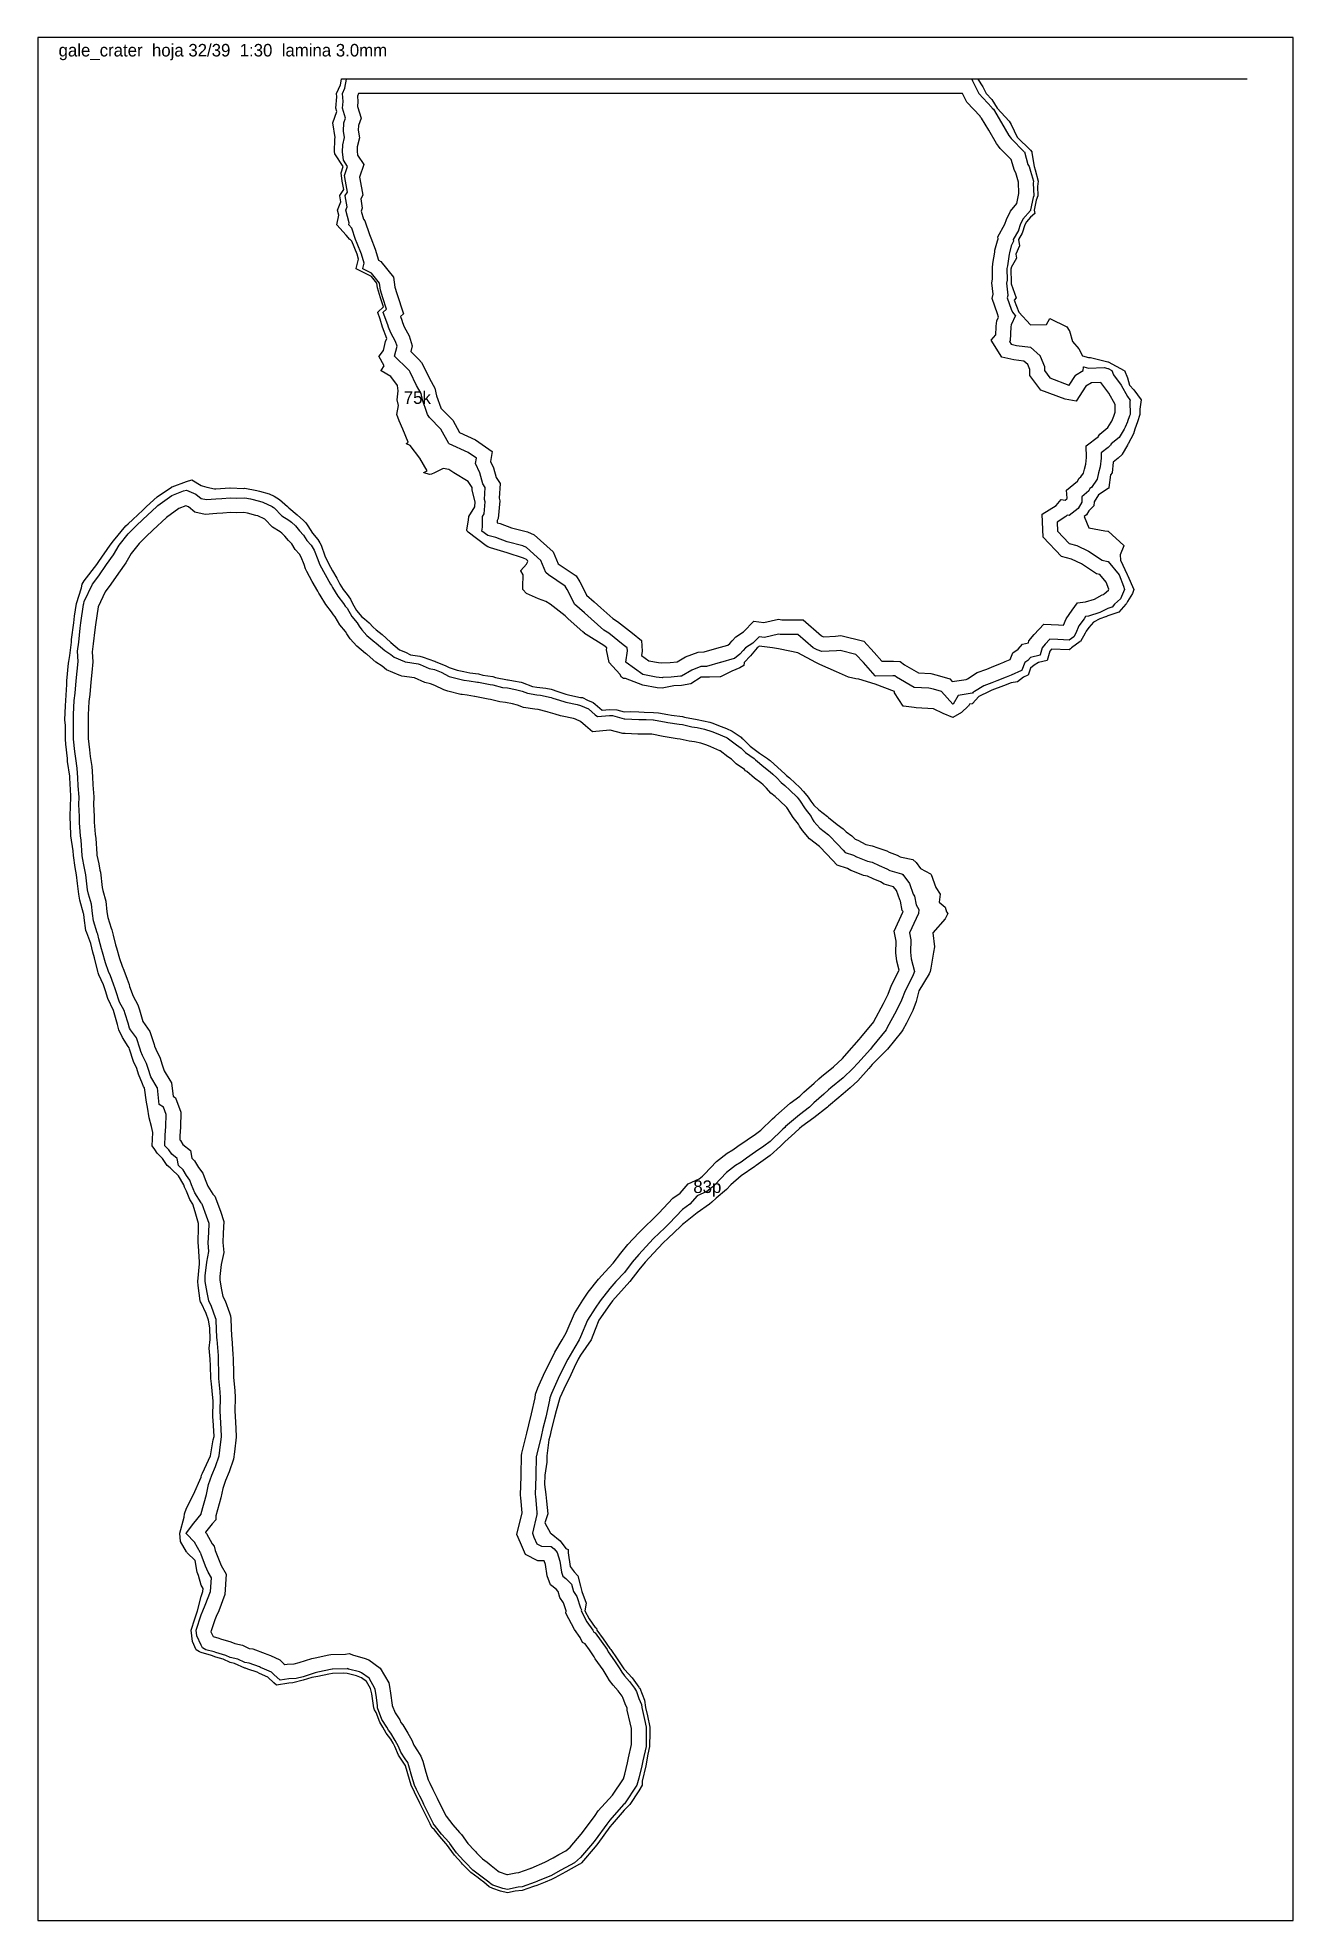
# Model space of a CAD drawing. Header units: millimetres. Extents: x 0 to 600, y 0 to 900.
import ezdxf
from ezdxf.enums import TextEntityAlignment as Align

# ---------------------------------------------------------------- set-up
doc = ezdxf.new("R2010")
doc.units = ezdxf.units.MM
for name, color, linetype in [('CORTE', 1, 'Continuous'), ('GRABADO', 5, 'Continuous'), ('HOJA', 8, 'Continuous')]:
    doc.layers.add(name, color=color, linetype=linetype)

msp = doc.modelspace()

# ---------------------------------------------------------------- texts
at = {"layer": 'GRABADO'}
for s, p in [('75k', (181.41, 727.93)), ('83p', (319.99, 350.7))]:
    msp.add_text(s, height=6, dxfattribs=at).set_placement(p, align=Align.MIDDLE_CENTER)
at = {"layer": 'HOJA'}
msp.add_text('gale_crater  hoja 32/39  1:30  lamina 3.0mm', height=6, dxfattribs=at).set_placement((10, 891))

# ---------------------------------------------------------------- linework, layer by layer
at = {"layer": 'CORTE'}
for points in [[(441.43, 577.36), (441.42, 577.35), (437.37, 575.04), (437.36, 575.04), (437.35, 575.03), (437.34, 575.03), (437.33, 575.03), (437.32, 575.03), (437.31, 575.03), (437.3, 575.03), (432.64, 576.94), (428.05, 579.14), (419.76, 579.67), (419.76, 579.67), (418.8, 579.79), (413.68, 580.39), (413.66, 580.4), (413.65, 580.4), (413.65, 580.4), (413.64, 580.41), (413.63, 580.41), (413.63, 580.42), (409.48, 586.74), (409.48, 586.75), (409.48, 586.76), (409.48, 586.76), (409.37, 587.38), (400.26, 590.93), (392.44, 593.26), (391.02, 593.42), (391.01, 593.42), (387.41, 594.34), (387.41, 594.34), (381.74, 596.82), (373.81, 600.3), (372.47, 600.94), (372.46, 600.95), (371.91, 601.31), (363.22, 605.93), (354.87, 607.6), (354.87, 607.6), (353.97, 607.82), (351.2, 608.28), (344.75, 609.1), (344.31, 608.65), (344.31, 608.65), (344.3, 608.64), (343.76, 608.29), (340.54, 604.52), (337.66, 601.35), (337.44, 599.93), (337.43, 599.92), (337.43, 599.91), (337.42, 599.9), (337.41, 599.89), (337.4, 599.89), (335.5, 598.82), (331.75, 597.16), (326.24, 594.45), (326.24, 594.45), (326.23, 594.45), (326.12, 594.42), (326.11, 594.41), (326.1, 594.41), (320.96, 594.33), (317.03, 594.28), (316.97, 594.26), (312.1, 591.05), (312.09, 591.05), (312.09, 591.04), (312.08, 591.04), (312.07, 591.04), (307.69, 590.38), (303.99, 590.15), (298.44, 588.95), (298.43, 588.95), (298.42, 588.95), (295.96, 589.21), (295.95, 589.21), (289.15, 590.5), (289.14, 590.5), (289.14, 590.5), (280.81, 593.64), (279.9, 593.66), (279.89, 593.66), (279.89, 593.66), (279.87, 593.67), (279.86, 593.67), (279.86, 593.68), (278.97, 594.35), (278.96, 594.35), (278.95, 594.36), (278.95, 594.36), (278.12, 595.66), (273.15, 601.33), (273.14, 601.34), (273.13, 601.35), (273.13, 601.36), (273.13, 601.36), (271.86, 607.36), (271.85, 607.37), (271.85, 607.38), (271.93, 608.32), (270.6, 609.36), (262.06, 614.71), (261.34, 615.15), (261.34, 615.15), (261.33, 615.16), (261.23, 615.27), (260.45, 615.93), (253.5, 622.24), (252.07, 623.55), (244.89, 629.2), (242.82, 630.49), (239.39, 631.78), (233.56, 634.31), (233.55, 634.31), (233.55, 634.32), (231.76, 636.18), (231.76, 636.19), (231.75, 636.2), (231.75, 636.21), (231.75, 636.23), (231.83, 637.51), (232.05, 643.18), (230.84, 645.19), (230.83, 645.2), (230.83, 645.21), (230.82, 645.23), (230.82, 645.25), (230.83, 645.27), (230.84, 645.28), (233.54, 648.24), (234.27, 649.61), (234.06, 650.13), (233.56, 650.58), (232.2, 651.14), (224.31, 653.7), (216.3, 656.14), (215.05, 656.61), (215.04, 656.61), (215.04, 656.62), (214.36, 657.08), (214.36, 657.08), (205.77, 663.55), (205.77, 663.55), (205.76, 663.55), (205.29, 664.07), (205.29, 664.08), (205.28, 664.08), (205.05, 664.61), (205.05, 664.62), (205.05, 664.63), (205.05, 664.64), (205.05, 664.65), (205.74, 668.36), (206.07, 670.84), (206.07, 671.09), (206.07, 671.1), (206.07, 671.11), (206.07, 671.12), (208.87, 675.73), (209.08, 678.05), (207.59, 683.62), (207.59, 683.63), (207.59, 683.64), (207.67, 685.01), (205.76, 687.87), (198.83, 691.93), (198.83, 691.93), (196.53, 693.57), (193.78, 694.02), (189.59, 691.93), (189.59, 691.93), (188.11, 691.33), (187.31, 691.15), (187.3, 691.15), (187.28, 691.15), (187.28, 691.15), (187.28, 691.15), (184.62, 691.93), (184.61, 691.93), (184.6, 691.94), (184.59, 691.94), (184.59, 691.95), (184.58, 691.95), (184.57, 691.96), (184.57, 691.98), (184.57, 691.98), (184.57, 691.99), (184.57, 692), (184.57, 692.02), (184.58, 692.03), (184.58, 692.04), (184.59, 692.05), (184.6, 692.06), (184.6, 692.06), (186.08, 692.87), (182.65, 698.93), (177.99, 705.04), (176.32, 705.87), (176.31, 705.87), (176.31, 705.88), (176.3, 705.89), (176.29, 705.89), (176.29, 705.9), (176.28, 705.91), (176.28, 705.92), (176.28, 705.92), (176.28, 705.93), (176.28, 705.95), (176.28, 705.96), (176.28, 705.96), (176.29, 705.98), (176.29, 705.99), (176.3, 705.99), (176.3, 706), (177.05, 706.63), (174.42, 712.88), (172.74, 716.81), (172.74, 716.81), (171.57, 719.86), (171.56, 719.86), (171.56, 719.87), (171.56, 719.88), (171.56, 719.89), (171.56, 719.89), (172.38, 724.08), (171.85, 726.84), (171.85, 726.85), (172.24, 731.15), (171.92, 733.79), (168.72, 737.98), (164.11, 740.73), (164.1, 740.73), (164.1, 740.74), (164.09, 740.75), (164.08, 740.76), (164.08, 740.77), (164.07, 740.78), (164.07, 740.8), (164.08, 740.81), (164.08, 740.82), (164.08, 740.83), (165.54, 743.17), (163.09, 747.73), (163.09, 747.74), (163.08, 747.75), (163.08, 747.76), (163.08, 747.77), (163.08, 747.78), (163.09, 747.79), (163.09, 747.8), (163.1, 747.81), (165.24, 750.41), (166.13, 754.75), (166.13, 754.76), (166.13, 754.76), (166.81, 756.16), (164.78, 761.68), (163.72, 765.43), (162.49, 768.65), (162.49, 768.66), (162.49, 768.67), (162.49, 768.67), (162.49, 768.69), (162.5, 768.7), (162.5, 768.72), (162.51, 768.73), (165.28, 771.26), (163.89, 775.62), (162.41, 780.36), (162.41, 780.36), (162.41, 780.37), (162.12, 782.59), (159.46, 785.89), (152.17, 789.52), (152.17, 789.52), (152.16, 789.53), (152.15, 789.53), (152.14, 789.54), (152.14, 789.55), (152.13, 789.56), (152.13, 789.56), (152.13, 789.57), (152.13, 789.58), (152.13, 789.59), (152.13, 789.6), (152.13, 789.6), (153.36, 794.16), (152.63, 796.53), (150.19, 802.73), (149.25, 803.47), (149.24, 803.48), (147.45, 805.54), (142.93, 810.45), (142.92, 810.46), (142.92, 810.46), (142.92, 810.47), (142.91, 810.48), (142.91, 810.49), (142.91, 810.49), (142.91, 810.51), (142.91, 810.51), (143.93, 815.2), (143.3, 817.46), (143.3, 817.47), (143.3, 817.48), (143.3, 817.48), (143.3, 817.49), (143.3, 817.5), (144.85, 821.49), (144.34, 824.43), (144.34, 824.44), (144.34, 824.45), (144.34, 824.46), (144.34, 824.46), (144.34, 824.47), (144.35, 824.48), (146.25, 827.41), (145.5, 831.4), (145.5, 831.4), (144.99, 835.31), (144.99, 835.32), (145, 835.33), (145.99, 838.37), (141.95, 844.54), (141.95, 844.55), (141.95, 844.56), (141.94, 844.57), (141.94, 844.57), (141.86, 845.35), (141.86, 845.35), (141.97, 851.53), (141.97, 851.54), (141.97, 851.55), (142.17, 852.33), (141, 859.22), (141, 859.23), (141, 859.23), (141, 859.3), (141, 859.3), (141.01, 859.32), (142.93, 864.75), (142.45, 866.25), (142.45, 866.25), (142.45, 866.26), (142.45, 866.27), (142.95, 871.71), (142.83, 873.23), (142.83, 873.24), (142.83, 873.25), (142.83, 873.26), (142.83, 873.27), (144.69, 877.39), (145.17, 880.22), (145.17, 880.22), (145.17, 880.23), (145.17, 880.24), (145.18, 880.25), (145.19, 880.26), (145.2, 880.27), (145.21, 880.28), (145.23, 880.28), (145.23, 880.28), (577.34, 880.28), (577.72, 880.28), (577.72, 880.13), (449.28, 880.13), (451.65, 876.49), (453.3, 873.28), (455.91, 870.48), (455.91, 870.48), (455.91, 870.47), (458.52, 866.31), (464.28, 860.02), (464.28, 860.01), (464.28, 860.01), (464.68, 859.34), (464.69, 859.34), (465.18, 858.47), (465.18, 858.47), (467.96, 852.37), (474.43, 846.19), (474.43, 846.19), (474.43, 846.18), (474.97, 845.4), (474.97, 845.39), (474.98, 845.38), (474.98, 845.37), (475.08, 844.9), (475.08, 844.9), (476.11, 838.4), (476.61, 836.78), (476.61, 836.78), (478.13, 831.43), (478.13, 831.43), (478.13, 831.41), (478.13, 831.4), (477.77, 828.9), (477.99, 824.44), (477.99, 824.43), (477.98, 824.42), (477.17, 822.37), (476.18, 817.47), (476.44, 815.98), (476.44, 815.98), (476.44, 815.97), (476.44, 815.96), (476.44, 815.95), (476.43, 815.94), (476.43, 815.93), (476.42, 815.92), (474.43, 814.26), (472.46, 811.94), (471.76, 810.47), (470.44, 806.52), (470.44, 806.51), (468.75, 803.52), (469.22, 800.5), (469.23, 800.5), (469.23, 800.49), (469.22, 800.47), (469.22, 800.46), (467.37, 796.55), (467.78, 794.62), (467.78, 794.61), (467.78, 794.59), (467.77, 794.58), (467.77, 794.58), (465.18, 790.16), (465.1, 789.64), (465.09, 789.58), (465.16, 782.64), (465.16, 782.64), (465.16, 782.63), (465.15, 782.62), (465.19, 782.32), (467.64, 775.67), (467.64, 775.67), (467.64, 775.66), (467.64, 775.64), (467.64, 775.63), (467.64, 775.62), (467.64, 775.61), (467.63, 775.61), (467.63, 775.6), (467.63, 775.6), (466.63, 774.55), (468.8, 768.72), (474.4, 762.78), (482.03, 762.95), (483.57, 765.75), (483.57, 765.75), (483.58, 765.76), (483.58, 765.76), (483.59, 765.77), (483.6, 765.77), (483.6, 765.78), (483.62, 765.78), (483.63, 765.78), (483.65, 765.78), (483.66, 765.78), (483.66, 765.78), (491.82, 761.77), (491.83, 761.77), (491.84, 761.76), (491.84, 761.76), (491.85, 761.75), (491.85, 761.75), (492.96, 759.93), (492.96, 759.92), (492.97, 759.92), (494.42, 754.77), (497.57, 751.3), (497.58, 751.3), (497.58, 751.29), (499.24, 747.83), (502.16, 747.1), (503.09, 747.13), (503.1, 747.13), (503.1, 747.13), (503.11, 747.13), (511.44, 745.03), (511.44, 745.03), (511.45, 745.03), (519.23, 740.86), (519.23, 740.86), (519.24, 740.85), (519.24, 740.85), (519.25, 740.84), (519.25, 740.84), (519.26, 740.83), (520.74, 737.34), (520.75, 737.33), (521.77, 733.86), (523.77, 731.59), (527.3, 726.9), (527.3, 726.89), (527.31, 726.87), (527.31, 726.86), (527.31, 726.85), (526.63, 722.42), (526.68, 719.88), (526.67, 719.87), (526.67, 719.86), (525.5, 716.29), (525.5, 716.29), (524.28, 712.89), (523.68, 710.68), (523.68, 710.68), (523.67, 710.67), (521.01, 705.91), (520.97, 705.75), (520.97, 705.75), (520.97, 705.74), (520.75, 705.24), (520.74, 705.24), (518.23, 700.82), (518.23, 700.82), (518.22, 700.81), (518.22, 700.81), (516.26, 698.92), (516.26, 698.92), (513.97, 697.06), (513.4, 691.98), (513.4, 691.96), (513.39, 691.95), (512.67, 691.08), (511.8, 685.03), (511.84, 684.78), (511.84, 684.77), (511.84, 684.75), (511.83, 684.74), (511.82, 684.72), (511.82, 684.71), (511.81, 684.71), (511.8, 684.7), (511.45, 684.52), (506.83, 681.5), (504.76, 678.04), (504.72, 676.18), (504.72, 676.18), (504.71, 676.16), (504.71, 676.15), (504.71, 676.14), (504.7, 676.14), (502.21, 673.74), (501.11, 671.88), (501.1, 671.88), (501.1, 671.87), (501.09, 671.87), (500.06, 671.06), (502.21, 665.72), (509.85, 664.19), (511.42, 664.05), (511.43, 664.05), (511.43, 664.05), (511.45, 664.04), (511.46, 664.04), (511.46, 664.03), (518.94, 657.2), (518.95, 657.2), (518.95, 657.19), (518.96, 657.18), (518.96, 657.17), (518.97, 657.16), (518.97, 657.15), (518.97, 657.13), (518.97, 657.13), (518.97, 657.12), (518.96, 657.12), (517.21, 652.83), (517.46, 650.19), (520.57, 643.37), (520.67, 643.25), (520.67, 643.25), (520.68, 643.24), (520.75, 643.06), (523.71, 636.26), (523.71, 636.26), (523.72, 636.25), (523.72, 636.23), (523.72, 636.22), (523.72, 636.22), (523.22, 634.35), (523.22, 634.34), (523.22, 634.34), (523.22, 634.33), (520.74, 630.52), (520.32, 629.55), (520.32, 629.54), (520.32, 629.53), (520.31, 629.53), (520.31, 629.52), (519.95, 629.21), (516.57, 625.37), (516.56, 625.36), (516.56, 625.36), (516.55, 625.35), (511.44, 623.65), (510.33, 623.07), (510.32, 623.06), (507.58, 622.22), (504.47, 620.53), (502.21, 618.05), (500.95, 616.24), (500.56, 615.29), (500.56, 615.28), (498.24, 611.31), (498.23, 611.3), (498.22, 611.29), (494.05, 608.29), (494.05, 608.29), (493.47, 607.89), (492.94, 607.39), (492.93, 607.39), (492.92, 607.38), (492.91, 607.38), (492.89, 607.38), (484.47, 607.67), (483.7, 606.7), (482.42, 602.32), (482.42, 602.32), (482.42, 602.31), (482.41, 602.3), (482.4, 602.29), (482.4, 602.29), (482.4, 602.28), (482.38, 602.28), (482.37, 602.27), (478.31, 601.31), (476.11, 600.05), (474.44, 598.53), (473.22, 595.3), (473.21, 595.3), (473.21, 595.29), (473.2, 595.28), (473.2, 595.28), (473.19, 595.27), (473.18, 595.26), (471.11, 594.34), (468.17, 592.08), (468.16, 592.08), (468.15, 592.07), (468.14, 592.07), (465.13, 591.59), (461.55, 590.08), (461.55, 590.08), (455.88, 588.02), (455.3, 587.81), (454.62, 587.37), (454.62, 587.37), (449.68, 585.09), (446.65, 581.64), (446.64, 581.64), (446.63, 581.63), (446.62, 581.62), (446.61, 581.62), (446.61, 581.62), (445.29, 581.41), (444.71, 580.43), (444.71, 580.42), (444.7, 580.41), (441.43, 577.36), (441.43, 577.36)], [(443.68, 593.22), (444.35, 593.53), (449, 596.51), (453.48, 598.15), (455.81, 598.99), (460.13, 600.81), (461.69, 601.44), (462.35, 601.72), (464.69, 602.76), (465.91, 605.99), (468.52, 607.65), (470.6, 610.05), (473.42, 610.72), (473.68, 611.61), (476.09, 614.62), (480.72, 619.56), (487.81, 619.34), (490.18, 619.19), (491.4, 622.16), (494.29, 626.3), (496.88, 629.87), (500.7, 630.35), (504.92, 631.64), (508.7, 633.6), (509.34, 633.82), (509.64, 634.15), (511.61, 635.91), (511.82, 636.4), (510.6, 639.68), (507.56, 643.32), (505.89, 643.71), (498.75, 648.4), (494.03, 650.64), (489.17, 652), (480.44, 661.26), (480.04, 672.18), (486.67, 676.41), (489.1, 679.17), (490.93, 678.95), (491.77, 679.59), (491.89, 679.8), (491.69, 683.63), (496.79, 688.02), (497.64, 689.45), (498.5, 690.02), (499.69, 691.85), (500.16, 693.71), (500.78, 696.15), (501.17, 699.29), (500.99, 704.87), (506.9, 709.36), (506.97, 709.43), (507.6, 710.53), (511.41, 713.56), (513.02, 716.26), (513.25, 716.72), (514.23, 718.99), (514.94, 720.96), (514.87, 724.67), (514.85, 724.69), (511.87, 730.07), (508.06, 735.22), (503.5, 735.07), (500.88, 733.45), (496.28, 726.2), (490.93, 727.11), (479.27, 731.49), (474.12, 738.52), (474.11, 741.36), (473.12, 743.72), (471.3, 745.41), (466.52, 745.94), (460.79, 747.3), (455.63, 755.36), (457.84, 757.9), (458.07, 761.76), (458.06, 762.04), (458.36, 764.65), (459.15, 766.39), (458.59, 767.9), (456.04, 775.36), (456.54, 777.33), (455.95, 782.76), (456.23, 784.58), (456.18, 789.99), (456.42, 791.97), (457.32, 797.39), (457.4, 798.35), (458.57, 802.84), (459, 803.76), (458.83, 804.83), (462.18, 810.76), (462.96, 813.09), (464.84, 817.05), (467.89, 820.64), (468.87, 825.52), (468.9, 825.6), (468.66, 830.79), (468.68, 830.92), (467.72, 834.29), (467.4, 835.39), (466.69, 836.42), (465.21, 841.77), (459.92, 847.08), (459.13, 848.08), (458.13, 849.4), (454.48, 855.8), (451.02, 861.54), (450.55, 862.05), (450.34, 862.4), (443.99, 869.22), (441.89, 873.28), (153.34, 873.28), (152.77, 872.02), (152.98, 869.41), (152.77, 867.02), (154.53, 861.46), (153.29, 857.94), (153.18, 855.76), (153.81, 852.04), (152.73, 847.76), (152.7, 845.66), (152.89, 843.83), (155.8, 839.4), (153.83, 833.37), (153.95, 832.49), (155.41, 824.66), (154.34, 822.97), (155.11, 818.5), (154.59, 817.12), (155.67, 813.23), (156.38, 812.47), (158.49, 805.9), (159.17, 804.23), (161.29, 798.85), (162.91, 793.59), (163.96, 793.07), (170.09, 785.44), (170.7, 780.8), (171.66, 777.73), (174.75, 768.04), (173.33, 766.74), (174.04, 764.87), (174.33, 763.84), (175.09, 761.77), (177.44, 757.51), (179.02, 752.71), (178.33, 749.94), (182.21, 746.2), (183.45, 744.7), (184.21, 743.31), (187.18, 737), (189.79, 732.4), (190.58, 728.76), (192.64, 722.98), (192.68, 722.84), (192.7, 722.81), (198.38, 717.1), (201.59, 711.28), (209.29, 707.72), (217.23, 702.13), (216.44, 697.34), (217.81, 694.4), (219.12, 689.7), (220.95, 686.93), (220.55, 679.89), (220.88, 678.66), (220.11, 670.18), (219.5, 669.16), (219.5, 668.14), (221.02, 667.8), (226.47, 665.71), (234, 663.73), (237.32, 662.37), (246.39, 654.24), (248.68, 648.49), (257.24, 642.74), (259, 639.85), (260.07, 638.13), (262.19, 633.51), (265.95, 630.25), (269.07, 627.47), (274.88, 622.35), (277, 620.92), (284.19, 615.25), (288.5, 611.86), (288.79, 606.7), (288.56, 604.62), (291.99, 602.17), (296.6, 601.26), (298.3, 601.08), (302.16, 601.32), (305.51, 601.59), (309.55, 603.94), (315.57, 606.31), (318.47, 606.36), (324.49, 608.11), (324.56, 608.13), (329.72, 609.63), (330.77, 610.43), (331.9, 611.69), (333.56, 613.63), (337.31, 616.03), (342.18, 621), (346.98, 620.4), (353.98, 621.99), (355.58, 621.63), (365.81, 621.63), (374.57, 614.1), (375.18, 613.78), (375.67, 613.63), (381.22, 613.84), (383.83, 614.16), (394.7, 611.44), (399.73, 606.03), (403.39, 601.89), (408.93, 602.01), (412.07, 601.7), (414.13, 600.23), (420.86, 596.31), (426.82, 596), (429.85, 595.29), (435.8, 593.53), (437.05, 592.16), (443.68, 593.22)], [(230.98, 591.86), (231.5, 591.72), (236.46, 589.88), (238.45, 589.54), (242.83, 589.09), (245.44, 588.5), (248.53, 587.39), (252.41, 586.21), (254.24, 585.72), (259.37, 584.63), (260.37, 584.6), (262.75, 583.27), (265.5, 582.11), (266.38, 581.33), (269.72, 578.5), (273.3, 578.84), (276.77, 578.61), (280.28, 577.64), (283.2, 577.91), (287.24, 577.71), (289.88, 577.53), (294.21, 577.46), (296.68, 577.29), (301.19, 576.49), (302.8, 576.15), (308.17, 575.43), (309.03, 575.16), (315.13, 574.03), (315.14, 574.03), (315.19, 574.02), (321.15, 572.74), (322.12, 572.42), (326.64, 570.76), (329.09, 569.68), (331.88, 568.44), (336.08, 565.54), (336.43, 565.19), (336.94, 564.74), (340.41, 561.24), (343.05, 559.46), (344.88, 557.92), (348.76, 555.48), (349.52, 554.81), (350.02, 554.44), (353.67, 551.06), (357, 548.12), (357.83, 547.33), (359.2, 546.22), (361.98, 543.57), (363.97, 541.69), (365.94, 539.57), (368.23, 536.95), (369.49, 535.01), (370.94, 533.15), (373.27, 530.8), (377.37, 527.7), (377.66, 527.36), (377.9, 527.17), (382.04, 523.93), (384.88, 521.71), (386.27, 520.3), (389.08, 518.44), (390.61, 516.82), (391.83, 516.41), (395.73, 514.37), (398.79, 513.61), (401.43, 512.7), (405.77, 511.19), (406.9, 510.69), (410.62, 509.19), (412.11, 508.35), (412.73, 508.17), (418.2, 507.18), (419.74, 505.75), (421.88, 502.77), (426.7, 500.2), (426.81, 500.04), (426.95, 499.9), (429.11, 493.81), (431.22, 490.62), (430.74, 486.7), (433.69, 484.28), (434.23, 482.1), (434.94, 481.35), (433.69, 478.81), (427.77, 472.06), (428.6, 465.3), (428.07, 462.8), (426.73, 455.2), (426.51, 453.53), (425.95, 452.51), (421.13, 444.27), (419.75, 439.24), (418.26, 435.01), (415.14, 428.88), (413.45, 425.74), (412.77, 424.75), (406.07, 416.47), (405.79, 416.18), (404.87, 415.23), (398.82, 409.07), (397.17, 407.2), (391.85, 401.38), (388.23, 397.94), (384.88, 395.07), (378.87, 389.96), (377.91, 389.18), (377.37, 388.68), (370.93, 383.58), (365.19, 379.41), (363.96, 378.48), (361.79, 376.52), (357, 372.17), (354.94, 370.16), (350.02, 365.61), (343.37, 360.89), (343.05, 360.63), (342.7, 360.43), (336.08, 355.93), (331.28, 351.64), (329.11, 349.43), (324.26, 345.19), (322.14, 343.29), (320.99, 342.37), (315.17, 338.16), (308.71, 333.11), (308.2, 332.69), (307.17, 331.74), (301.23, 326.16), (298.85, 323.86), (294.26, 318.86), (290.22, 314.6), (287.3, 310.96), (282.94, 305.34), (280.32, 302.4), (274.66, 296.08), (273.36, 294.4), (268.15, 286.83), (266.4, 282.43), (264.52, 277.57), (259.42, 270.18), (258.31, 268.31), (256.42, 264.32), (253.92, 259.05), (252.45, 256.05), (249.46, 249.8), (247.74, 243.54), (246.93, 240.55), (245.49, 234.97), (244.69, 231.29), (244.3, 229.71), (243.33, 222.04), (243.27, 219.09), (242.27, 212.78), (242.14, 208.34), (242.82, 203.53), (243.11, 200.37), (243.8, 194.25), (242.34, 190.08), (245, 185.06), (245.3, 184.9), (245.44, 184.9), (249.65, 181.35), (252.43, 177.75), (253.53, 177.21), (253.55, 175.75), (254.44, 169.15), (256.29, 166.53), (258.06, 164.7), (259.43, 159.69), (259.91, 157.87), (260.01, 157.24), (262.15, 151.57), (261.44, 147.97), (263.48, 144.13), (266.38, 139.96), (267.08, 139.65), (267.11, 138.72), (270.18, 134.51), (273.35, 130.03), (273.61, 129.83), (273.83, 129.48), (276.98, 125.03), (280.15, 120.22), (280.22, 120.07), (280.33, 119.94), (284.01, 115.86), (287.3, 111.49), (287.49, 111.22), (287.7, 110.95), (290.03, 105.29), (290.42, 101.67), (291.36, 97.78), (292.44, 92.4), (292.48, 89.99), (292.4, 83.13), (291.52, 79.45), (290.53, 73.86), (288.82, 66.61), (288.89, 64.59), (287.3, 61.97), (282.98, 55.31), (280.32, 52.63), (274.49, 46.04), (273.36, 44.64), (267.65, 36.79), (266.38, 35.2), (259.91, 27.52), (259.4, 26.99), (258.87, 26.82), (252.42, 23.24), (247.04, 20.36), (245.45, 19.47), (242.51, 18.24), (238.47, 16.66), (236.95, 16.23), (231.49, 14.31), (228.21, 13.89), (224.5, 13.08), (221.2, 13.87), (217.5, 15.15), (215.8, 16), (213.12, 18.25), (211.48, 19.53), (210.52, 20.27), (206.98, 22.83), (203.54, 26.44), (203.03, 26.85), (202.51, 27.52), (199.24, 31.09), (196.56, 34.73), (195.77, 35.73), (195.06, 36.79), (192.11, 40.13), (189.59, 43.33), (188.36, 44.41), (187.53, 46.06), (185.56, 49.98), (182.98, 55.32), (182.83, 55.62), (182.61, 56.07), (180.09, 61.23), (178.52, 64.59), (177.69, 67.32), (175.84, 73.85), (175.77, 74.02), (175.64, 74.23), (172.47, 78.89), (170.67, 83.1), (169.86, 84.67), (168.68, 86.56), (166.46, 89.41), (165, 92.36), (163.49, 94.74), (161.7, 99.39), (160.99, 100.68), (160.64, 101.64), (159.72, 108.28), (159.07, 110.89), (157.19, 114.12), (154.76, 115.87), (152.34, 116.87), (147.81, 118.06), (146.32, 118.11), (140.86, 117.99), (139.09, 117.75), (133.9, 116.58), (130.93, 116.16), (126.93, 114.82), (121.95, 113.49), (119.95, 113.44), (114.11, 112.39), (112.92, 113.51), (109.97, 116.18), (105.97, 118), (104.85, 118.62), (100.36, 120.11), (99.3, 120.49), (99.01, 120.53), (94.09, 122.84), (92.04, 123.34), (88.59, 124.79), (85.06, 125.8), (83.01, 126.64), (78.09, 127.98), (77.35, 128.41), (75.79, 129.39), (73.97, 133.26), (73.34, 138.71), (75.09, 144.06), (76.42, 147.98), (78.05, 154.8), (78.98, 157.24), (79.06, 158.56), (78.05, 160.24), (76.8, 164.8), (76.27, 166.46), (75.22, 171.95), (71.48, 175.69), (71.32, 176), (71.09, 176.24), (68.19, 181.15), (67.88, 185.01), (69.94, 192.77), (70.1, 194.28), (71.08, 197.03), (74.45, 203.55), (78.05, 211.91), (78.35, 212.81), (78.8, 213.81), (82.53, 222.07), (83.82, 229.74), (84.35, 231.31), (83.88, 239.05), (83.73, 240.56), (83.92, 248.37), (83.75, 249.82), (83.05, 256.46), (82.77, 259.08), (82.59, 265.12), (82.39, 268.34), (81.92, 273.49), (82.44, 277.61), (82.24, 283.17), (81.65, 286.85), (80.48, 290.07), (78.05, 295.2), (77.77, 295.74), (77.7, 296.12), (76.62, 303.49), (76.56, 305.39), (77.37, 313.76), (77.38, 314.65), (76.91, 322.39), (76.62, 323.9), (76.83, 331.56), (76.83, 333.16), (75.3, 338.76), (74.07, 342.4), (72.71, 344.56), (71.08, 348.65), (70.21, 350.51), (69.78, 351.66), (67.27, 355.84), (64.12, 358.91), (63.29, 359.78), (61.85, 360.9), (59.67, 364.25), (57.15, 366.67), (55.93, 368.56), (54.68, 370.19), (55.03, 376.68), (54.34, 379.46), (53.3, 383.62), (52.48, 388.72), (52.03, 391.2), (50.97, 397.97), (50.62, 398.56), (50.17, 399.89), (48.14, 404.53), (47.32, 407.23), (45.75, 410.62), (43.85, 416.49), (43.66, 417.09), (43.2, 417.73), (40.46, 422.1), (38.82, 425.75), (38.08, 428.23), (36.22, 434.96), (36.21, 435), (36.21, 435.01), (33.5, 440.65), (32.49, 444.27), (31.43, 447.16), (29.25, 451.98), (28.86, 453.01), (28.72, 453.54), (27.22, 460.11), (26.34, 462.8), (25.37, 466.9), (23.42, 472.05), (23.08, 473.12), (22.28, 479.3), (22.04, 481.01), (21.97, 481.32), (20.14, 487.74), (19.65, 490.59), (19.1, 495.63), (18.56, 499.85), (17.86, 503.24), (17.09, 509.11), (16.95, 511.3), (15.91, 518.37), (15.85, 519.1), (15.58, 527.64), (15.57, 527.99), (15.92, 536.9), (15.86, 537.63), (15.41, 546.16), (15.41, 546.29), (15.31, 546.97), (14.27, 554.04), (14.22, 555.42), (13.5, 562.27), (13.25, 564.68), (13.25, 571.21), (13.01, 573.94), (13.3, 580.55), (13.45, 583.21), (13.99, 590.72), (13.96, 592.47), (14.78, 601.04), (14.87, 601.74), (15.31, 604.61), (16.09, 611), (16.23, 612.22), (17.22, 620.26), (17.67, 623.4), (18.56, 629.53), (20.9, 636.96), (21.33, 638.8), (22.29, 640.28), (28.31, 648.07), (29.26, 649.57), (34.65, 657.33), (36.23, 659.44), (42.08, 666.6), (43.21, 667.61), (45.55, 669.71), (50.18, 674.12), (52.07, 675.87), (57.16, 680.44), (63.92, 685.14), (64.14, 685.27), (64.29, 685.33), (71.12, 687.87), (73.74, 688.59), (78.15, 685.87), (78.58, 685.73), (80.85, 685.15), (84.48, 684.33), (85.08, 684.38), (91.81, 684.82), (92.06, 684.84), (98.57, 684.54), (99.04, 684.56), (104.74, 683.45), (106.02, 683.14), (110.58, 681.94), (113.01, 680.77), (115.49, 679.15), (119.34, 675.87), (119.7, 675.49), (119.99, 675.31), (123.97, 671.89), (126.96, 669.17), (128.08, 668.07), (129.04, 666.59), (131.28, 663.06), (133.94, 660.08), (134.87, 658.55), (135.54, 657.32), (137.14, 652.29), (139.32, 648.06), (139.97, 646.81), (140.92, 645.16), (142.99, 641.55), (144.4, 638.81), (145.94, 636.23), (147.89, 633.77), (149.43, 631.59), (150.39, 629.54), (152.3, 626.15), (154.85, 623.17), (156.19, 622.1), (158.33, 620.3), (160.24, 618.21), (161.81, 616.92), (164.61, 614.75), (168.57, 611.04), (168.7, 610.94), (168.78, 610.88), (172.96, 607.35), (175.74, 606.2), (178.09, 604.93), (182.69, 604.32), (184.27, 603.89), (189.67, 601.93), (189.76, 601.92), (190.01, 601.8), (195.06, 599.68), (196.65, 598.9), (200.51, 597.69), (203.61, 596.93), (206.53, 596.42), (210.58, 595.89), (212.67, 595.31), (217.55, 594.58), (218.77, 594.16), (224.51, 592.98), (224.82, 592.94), (227.32, 592.54), (230.98, 591.86)], [(27.59, 619.33), (27.29, 616.86), (26.54, 610.18), (26.09, 606.45), (26.3, 601.56), (25.83, 596.5), (25.34, 591.84), (24.88, 585.93), (24.42, 582.58), (24.14, 576.24), (24.14, 573.95), (24.14, 567.03), (24.08, 564.98), (24.71, 559.53), (25.13, 556.36), (25.81, 551.58), (26.14, 546.57), (26.34, 542.75), (26.81, 537.05), (26.67, 533.45), (26.92, 527.9), (27, 525.03), (27.48, 519.17), (27.78, 517.16), (28.23, 509.79), (28.32, 509.12), (29.15, 505.09), (29.72, 502.06), (29.96, 501.01), (30.74, 493.81), (31.08, 492.32), (32.54, 487.18), (33.12, 482.18), (33.49, 479.38), (35.1, 474.37), (35.46, 473.44), (36.06, 470.89), (37.15, 466.38), (37.66, 464.95), (39.13, 459.85), (40.38, 456.09), (41.23, 454.22), (42.83, 449.86), (43.66, 447.4), (43.94, 446.44), (45.57, 441.85), (47.92, 437.71), (48.61, 435.21), (49.93, 430.79), (50.24, 429.62), (53.53, 424.98), (55.59, 418.65), (55.83, 417.9), (56.52, 416.42), (58.49, 412.17), (59.37, 409.44), (60.49, 406.16), (63.2, 401.63), (63.87, 400.43), (64.12, 399), (64.71, 394), (65.86, 393.22), (68.44, 386.36), (68.29, 379.14), (67.98, 374.97), (67.92, 373.08), (68.17, 372.84), (69.39, 370.96), (72.96, 368.03), (73.69, 364.41), (75.01, 363.13), (76.93, 359.91), (78.94, 357.13), (80.03, 354.17), (81.34, 350.89), (83.75, 347.07), (84.59, 346.17), (87.32, 339.04), (88.92, 334.14), (88.7, 328.44), (88.44, 324.04), (88.9, 319.28), (87.68, 313.55), (87.05, 307.76), (87.09, 306.08), (87.92, 301.36), (88.51, 298.3), (89.52, 296.17), (91.59, 290.43), (92.12, 289), (92.35, 287.51), (92.64, 279.05), (92.74, 278.34), (93.31, 270.55), (93.43, 268.64), (93.61, 261.34), (93.63, 259.43), (94.16, 253.26), (94.4, 250), (94.25, 243.57), (94.35, 240.92), (94.72, 235.28), (94.89, 231), (93.98, 223.89), (93.6, 220.54), (91.55, 214.4), (89.71, 210.25), (88.42, 206.49), (87.48, 201.91), (85.17, 193.44), (85.11, 191.46), (83.4, 189.61), (80.19, 185.5), (80.15, 185.45), (80.61, 184.98), (83.4, 179.95), (84.39, 178.95), (84.8, 176.84), (86.74, 171.96), (87.7, 169.57), (90.13, 165.53), (89.5, 155.73), (86.54, 147.99), (85.29, 145.21), (84.62, 143.6), (82.79, 137.98), (82.8, 137.87), (83.83, 135.67), (86.51, 134.95), (87.36, 134.6), (92.27, 133.19), (94.23, 132.37), (97.93, 131.48), (101.07, 130), (102.86, 129.72), (108.75, 127.61), (109.46, 127.24), (111.19, 126.54), (115.67, 124.51), (117.67, 122.69), (118.12, 122.26), (119.23, 122.46), (122.51, 122.55), (124.92, 123.19), (130.99, 125.23), (132.64, 125.47), (139.19, 126.93), (140.02, 127.12), (147.12, 127.29), (148.87, 127.61), (150.85, 126.73), (155.97, 125.38), (158.18, 124.47), (163.68, 120.51), (167.74, 113.54), (168.19, 111.71), (168.62, 108.59), (169.46, 102.92), (169.45, 102.73), (170.79, 99.25), (172.98, 95.79), (173.55, 94.65), (174.42, 93.52), (176.94, 89.48), (178.71, 86.1), (179.73, 83.71), (181.52, 81.08), (183.1, 78.53), (184.05, 76.07), (185.54, 70.8), (186.67, 67.1), (187.39, 65.56), (188.89, 62.49), (190.12, 60.01), (190.91, 58.35), (192.83, 54.39), (195.15, 49.77), (198.32, 45.72), (201.56, 42.06), (201.92, 41.73), (202.49, 40.98), (205.59, 36.77), (208.68, 33.4), (209.15, 32.89), (209.69, 32.3), (212.52, 29.34), (214.72, 27.75), (216.66, 26.24), (219.94, 23.7), (220.49, 23.24), (224.19, 21.96), (224.58, 21.87), (228.46, 22.71), (229.86, 22.9), (235.4, 24.84), (235.68, 24.94), (235.84, 25.02), (242.38, 27.76), (246.25, 29.91), (249.07, 31.42), (252.45, 33.3), (254.44, 34.98), (259.76, 41.26), (260.84, 42.59), (266.34, 50.15), (267.9, 52.31), (274.66, 59.84), (274.68, 59.87), (279.86, 67.62), (280.55, 69.88), (281.82, 75.27), (282.25, 77.66), (283.76, 83.99), (283.8, 87.74), (283.73, 91.65), (283.16, 94.48), (281.72, 100.47), (281.62, 101.47), (280.79, 103.48), (279.67, 106.51), (279.3, 107.23), (277.38, 109.77), (274.96, 112.46), (273.2, 114.73), (272.17, 116.63), (270.16, 119.7), (267.64, 123.25), (266.45, 124.95), (265.98, 126), (263.64, 129.3), (261.6, 132.11), (260.3, 132.85), (259.18, 135.21), (256.47, 139.11), (252.35, 146.89), (252.55, 147.9), (251.28, 151.75), (249.56, 154.29), (248.78, 157.14), (247.71, 158.24), (245.1, 160.34), (243.48, 164.71), (242.61, 170.16), (242.09, 171.84), (239, 171.93), (233.12, 174.9), (230.66, 180.44), (229.04, 184.47), (231.52, 194.84), (230.85, 201.94), (230.72, 203.31), (231.05, 212.41), (231.07, 212.99), (231.27, 222.18), (231.41, 223.38), (231.74, 224.58), (233.78, 232.86), (234.63, 236.81), (236.04, 242.17), (237.67, 249.79), (237.9, 251.49), (238.99, 254.51), (242.39, 262.07), (246.16, 269.53), (247.15, 271.61), (250.65, 277.47), (252.54, 280.84), (253.06, 281.89), (256.5, 290.06), (260.54, 296.53), (263.08, 300.22), (267.98, 306.53), (271.12, 310.04), (274.97, 314.23), (278.66, 319.01), (282.06, 323.02), (287.26, 328.62), (289.27, 330.78), (294.85, 336.13), (296.4, 337.63), (296.87, 338.07), (303.58, 345.19), (306.94, 347.59), (310.88, 352.14), (316.08, 354.49), (317.62, 355.72), (318.67, 356.66), (324.4, 362.7), (329.51, 366.68), (332.21, 368.29), (334.61, 370.04), (339.05, 373.15), (342.95, 375.84), (345.49, 377.73), (351.19, 383.2), (352.2, 384.18), (352.72, 384.66), (359.59, 390.58), (364.21, 394), (366.16, 395.94), (370.99, 400.18), (373.32, 402.33), (374.6, 403.37), (380.24, 407.94), (384.55, 412.07), (386.65, 414.41), (392.58, 421.01), (393.39, 422.02), (399.49, 429.53), (399.57, 429.71), (404.1, 438.21), (406.37, 442.77), (408.06, 447.13), (411.64, 454.17), (411.64, 454.17), (410.5, 458.45), (410.08, 462.55), (410.22, 468.13), (409.26, 472.93), (413.41, 481.97), (413.52, 482.19), (413.13, 482.82), (412.24, 487.26), (411.92, 487.91), (410.35, 492.32), (408.99, 494.11), (404.53, 495.41), (402.76, 496.4), (399.17, 497.82), (396.54, 499.14), (394.57, 499.51), (389.58, 501.59), (388.56, 501.85), (386.96, 502.77), (381.98, 504.44), (379.78, 506.78), (376.92, 509.83), (373.7, 513.24), (373.58, 513.33), (368.87, 517.03), (365.42, 521), (363.96, 523.09), (363.53, 524.07), (361.03, 527.27), (358.22, 531.57), (357.92, 531.98), (357.76, 532.18), (354.63, 535.13), (352.45, 537.2), (350.4, 538.76), (348.23, 541.3), (346.61, 542.74), (345.54, 543.72), (342.54, 545.96), (338.93, 549.15), (338.3, 549.51), (337.73, 550.12), (333.69, 552.84), (331.54, 555.01), (329.8, 556.25), (326.06, 559.07), (326.02, 559.1), (321.6, 561.05), (319.82, 561.71), (316.84, 562.69), (313.84, 563.33), (311.26, 563.74), (307.01, 564.69), (305.57, 564.86), (299.88, 565.73), (298.87, 565.96), (293.45, 566.98), (290.72, 567.02), (286.99, 567.08), (286.83, 567.09), (280.71, 567.4), (279.64, 567.31), (273.57, 568.98), (273.39, 568.99), (265.16, 568.22), (261.79, 571.07), (259.46, 573.14), (256.98, 574.19), (256.1, 574.46), (250.69, 575.59), (249.89, 575.83), (247.34, 576.57), (243.96, 577.6), (243.46, 577.77), (239.13, 578.76), (237.51, 578.93), (232.19, 579.84), (229.35, 580.89), (226.82, 581.59), (223.55, 582.19), (220.86, 582.45), (216.33, 583.68), (215.2, 583.77), (208.93, 585.02), (208.66, 585.1), (205.19, 585.61), (202.78, 585.93), (202.18, 586.03), (196.07, 587.53), (194.04, 588.16), (189.84, 590.24), (187.64, 591.16), (184.99, 591.67), (179.99, 593.9), (173.95, 594.8), (173.22, 595.08), (172.71, 595.26), (166.62, 597.77), (164.55, 599.52), (161.58, 601.52), (157.42, 605.06), (157.2, 605.23), (156.7, 605.64), (152.43, 609.15), (149.28, 612.59), (147.78, 614.94), (147.02, 616.12), (144.36, 619.24), (142.17, 623.12), (141.33, 624.05), (140.42, 625.51), (137.69, 628.96), (134.99, 633.48), (134.4, 634.38), (133.85, 635.33), (131.2, 639.97), (128.67, 644.85), (128.02, 646.11), (127.36, 648.19), (125.94, 651.73), (125.06, 653.07), (123.05, 655.33), (121.37, 657.97), (119.9, 659.62), (118.11, 661.72), (116.64, 663.06), (115.85, 663.74), (112.23, 665.95), (108.56, 669.79), (108.54, 669.81), (105.2, 671.42), (104.31, 671.65), (100.26, 672.63), (98.51, 672.97), (95.01, 672.82), (92.14, 672.95), (88.41, 672.7), (85.56, 672.51), (80.07, 672.12), (75.06, 673.24), (72, 675.67), (70.8, 676.18), (67.52, 674.87), (61.53, 670.59), (54.97, 664.53), (51.91, 661.61), (48.46, 658.11), (44.69, 653.36), (42.11, 649.01), (38.64, 644.08), (34.92, 638.67), (32.19, 635.14), (28.83, 627.94), (27.59, 619.33)]]:
    msp.add_lwpolyline(points, close=True, dxfattribs=at)
at = {"layer": 'GRABADO'}
for points in [[(447.05, 587.06), (446.65, 586.6), (446.64, 586.6), (446.64, 586.59), (446.63, 586.59), (446.62, 586.58), (446.61, 586.58), (439.84, 585.51), (437.39, 581.39), (437.39, 581.38), (437.38, 581.37), (437.38, 581.37), (437.37, 581.36), (437.36, 581.36), (437.36, 581.36), (437.35, 581.35), (437.34, 581.35), (437.33, 581.35), (437.31, 581.35), (437.3, 581.36), (437.29, 581.36), (437.29, 581.37), (437.28, 581.37), (431.94, 587.37), (428.05, 588.52), (425.83, 589.04), (418.8, 589.41), (418.79, 589.41), (418.78, 589.41), (418.78, 589.41), (418.77, 589.41), (410.33, 594.34), (410.33, 594.34), (409.52, 594.92), (408.66, 595), (400.29, 594.83), (400.28, 594.83), (400.26, 594.83), (400.25, 594.84), (400.24, 594.85), (394.55, 601.33), (390.99, 605.15), (383.39, 607.05), (381.78, 606.86), (381.77, 606.85), (374.75, 606.59), (374.74, 606.59), (374.74, 606.59), (374.73, 606.59), (372.48, 607.29), (372.48, 607.29), (372.47, 607.29), (370.6, 608.28), (370.59, 608.29), (363.22, 614.63), (354.79, 614.63), (354.79, 614.63), (353.99, 614.81), (347.33, 613.3), (347.32, 613.3), (347.31, 613.3), (344.75, 613.63), (341.76, 610.56), (341.75, 610.56), (338.21, 608.29), (337.16, 607.06), (335.52, 605.24), (335.51, 605.24), (332.91, 603.27), (332.91, 603.27), (332.9, 603.26), (332.89, 603.26), (326.22, 601.32), (326.22, 601.32), (326.21, 601.32), (326.2, 601.32), (326.16, 601.31), (319.52, 599.38), (319.51, 599.38), (316.96, 599.34), (312.61, 597.63), (307.71, 594.77), (307.7, 594.76), (307.69, 594.76), (307.21, 594.7), (302.65, 594.33), (298.75, 594.1), (298.43, 594.03), (298.43, 594.03), (298.42, 594.03), (295.55, 594.33), (295.55, 594.33), (289.14, 595.59), (289.13, 595.59), (289.12, 595.6), (281.16, 601.32), (281.15, 601.32), (281.14, 601.34), (281.13, 601.35), (281.13, 601.36), (281.13, 601.36), (281.13, 601.37), (281.12, 601.38), (281.77, 606.89), (281.69, 608.31), (279.85, 609.75), (272.88, 615.26), (270.59, 616.79), (264.42, 622.24), (261.33, 624.99), (256.46, 629.21), (256.45, 629.21), (256.45, 629.22), (256.44, 629.23), (253.88, 634.82), (253.03, 636.19), (252.06, 637.79), (244.1, 643.14), (244.09, 643.14), (242.81, 644.32), (242.8, 644.32), (242.8, 644.33), (242.79, 644.34), (242.79, 644.34), (240.5, 650.13), (233.56, 656.35), (231.78, 657.07), (224.32, 659.04), (224.31, 659.04), (218.99, 661.08), (215.06, 661.97), (215.04, 661.98), (215.03, 661.99), (212.29, 664.05), (212.28, 664.06), (212.27, 664.07), (212.27, 664.07), (212.26, 664.08), (212.26, 664.09), (212.25, 664.11), (212.25, 664.12), (212.5, 666), (212.5, 671.09), (212.5, 671.1), (212.5, 671.11), (212.51, 671.12), (213.29, 672.4), (213.79, 678.05), (213.49, 679.17), (213.49, 679.18), (213.49, 679.2), (213.83, 685.01), (212.67, 686.75), (212.67, 686.76), (212.67, 686.76), (211.22, 691.97), (209.19, 696.35), (209.19, 696.35), (209.18, 696.36), (209.18, 696.38), (209.18, 696.39), (209.61, 698.93), (205.78, 701.63), (196.59, 705.87), (196.58, 705.88), (196.57, 705.89), (196.56, 705.9), (196.5, 706.01), (196.49, 706.01), (192.72, 712.86), (187.24, 718.38), (187.24, 718.38), (187.23, 718.39), (186.28, 719.84), (186.27, 719.85), (186.27, 719.86), (185.99, 720.78), (183.83, 726.83), (183.83, 726.84), (183.17, 729.87), (180.96, 733.78), (180.96, 733.78), (177.97, 740.13), (177.63, 740.75), (177.07, 741.43), (170.55, 747.71), (170.54, 747.71), (170.54, 747.72), (170.53, 747.73), (170.53, 747.74), (170.53, 747.75), (170.53, 747.77), (170.53, 747.78), (171.74, 752.44), (170.99, 754.7), (168.71, 758.86), (168.7, 758.86), (167.67, 761.68), (167.39, 762.67), (165.11, 768.65), (165.11, 768.66), (165.11, 768.68), (165.11, 768.69), (165.11, 768.69), (165.11, 768.7), (165.12, 768.71), (165.12, 768.72), (165.13, 768.73), (166.72, 770.18), (164.98, 775.62), (163.84, 779.28), (163.84, 779.29), (163.84, 779.3), (163.4, 782.59), (159.46, 787.49), (155.39, 789.52), (155.38, 789.52), (155.38, 789.53), (155.37, 789.53), (155.36, 789.54), (155.35, 789.55), (155.35, 789.56), (155.35, 789.56), (155.35, 789.57), (155.34, 789.58), (155.34, 789.59), (155.35, 789.6), (155.35, 789.6), (156.03, 792.15), (154.68, 796.53), (152.68, 801.62), (151.91, 803.5), (151.91, 803.5), (150.19, 808.85), (148.71, 810.45), (148.71, 810.46), (148.7, 810.47), (148.7, 810.48), (148.7, 810.49), (148.7, 810.49), (148.7, 810.51), (148.7, 810.51), (148.9, 811.46), (147.23, 817.46), (147.23, 817.47), (147.23, 817.48), (147.23, 817.48), (147.23, 817.49), (147.23, 817.5), (147.89, 819.2), (146.98, 824.43), (146.98, 824.44), (146.98, 824.45), (146.98, 824.46), (146.98, 824.46), (146.99, 824.47), (146.99, 824.48), (148.02, 826.08), (147.03, 831.4), (147.03, 831.4), (146.69, 834.03), (146.69, 834.04), (146.69, 834.06), (148.1, 838.37), (146.11, 841.41), (146.11, 841.42), (146.11, 841.43), (146.1, 841.44), (145.69, 845.35), (145.69, 845.35), (145.75, 848.69), (145.75, 848.7), (145.75, 848.71), (146.67, 852.33), (146.16, 855.34), (146.16, 855.35), (146.16, 855.35), (146.35, 859.3), (146.35, 859.3), (146.35, 859.32), (147.15, 861.57), (145.67, 866.25), (145.67, 866.25), (145.67, 866.26), (145.67, 866.27), (145.96, 869.44), (145.65, 873.23), (145.65, 873.24), (145.65, 873.25), (145.65, 873.26), (145.65, 873.27), (146.8, 875.8), (147.54, 880.22), (147.54, 880.22), (147.55, 880.23), (147.55, 880.24), (147.56, 880.25), (147.56, 880.26), (147.57, 880.27), (147.59, 880.28), (147.6, 880.28), (147.61, 880.28), (529.75, 880.28), (530.12, 880.28), (530.12, 880.13), (446.32, 880.13), (446.66, 879.31), (449.77, 873.28), (455.91, 866.69), (455.91, 866.68), (456.15, 866.31), (456.66, 865.75), (456.66, 865.75), (460.52, 859.34), (460.52, 859.34), (463.98, 853.26), (464.66, 852.37), (465.17, 851.73), (471.46, 845.41), (471.47, 845.4), (471.48, 845.39), (471.48, 845.39), (471.48, 845.38), (473.13, 839.4), (473.8, 838.42), (473.8, 838.42), (473.8, 838.41), (474.45, 836.24), (475.81, 831.43), (475.81, 831.43), (475.81, 831.41), (475.81, 831.4), (475.68, 830.48), (475.97, 824.44), (475.97, 824.43), (475.96, 824.42), (475.61, 823.54), (474.45, 817.76), (474.45, 817.76), (474.37, 817.51), (474.37, 817.51), (474.35, 817.45), (474.35, 817.44), (474.34, 817.43), (474.34, 817.43), (470.77, 813.22), (469.47, 810.47), (468.6, 807.9), (468.6, 807.89), (468.6, 807.89), (466.13, 803.52), (466.25, 802.74), (466.25, 802.73), (466.25, 802.72), (466.25, 802.71), (466.25, 802.7), (466.24, 802.7), (465.18, 800.46), (464.33, 797.19), (464.28, 796.55), (464.28, 796.55), (463.35, 790.96), (463.18, 789.58), (463.23, 784.09), (463.23, 784.08), (463.01, 782.62), (463.64, 776.82), (463.64, 776.81), (463.64, 776.8), (463.34, 775.65), (465.18, 770.25), (465.76, 768.72), (467.16, 767.22), (467.17, 767.22), (467.17, 767.22), (467.18, 767.21), (467.18, 767.19), (467.18, 767.17), (467.18, 767.16), (467.18, 767.16), (467.18, 767.15), (467.18, 767.14), (465.19, 762.75), (465.07, 761.79), (465.08, 761.71), (465.08, 761.7), (464.68, 755.11), (464.68, 755.1), (464.68, 755.09), (464.67, 755.08), (464.67, 755.07), (464.67, 755.06), (464.35, 754.73), (465.16, 753.46), (467.72, 752.85), (474.38, 752.12), (474.39, 752.11), (474.4, 752.11), (474.4, 752.11), (474.41, 752.11), (474.42, 752.1), (474.42, 752.1), (478.99, 747.82), (479, 747.81), (479.01, 747.79), (481.11, 742.77), (481.11, 742.76), (481.11, 742.76), (481.11, 742.75), (481.11, 740.82), (483.68, 737.31), (492.76, 733.9), (492.86, 733.88), (495.84, 738.57), (495.84, 738.57), (495.85, 738.58), (495.86, 738.59), (495.86, 738.59), (499.53, 740.84), (499.79, 742.54), (499.79, 742.54), (499.79, 742.55), (499.79, 742.56), (499.8, 742.57), (499.81, 742.58), (499.83, 742.59), (499.85, 742.6), (499.87, 742.6), (502.16, 742.02), (509.54, 742.28), (509.55, 742.28), (509.56, 742.28), (511.44, 741.8), (511.44, 741.8), (511.45, 741.8), (513.2, 740.86), (513.21, 740.85), (513.22, 740.84), (513.23, 740.84), (513.23, 740.83), (513.24, 740.82), (514.06, 738.89), (517.78, 733.87), (517.78, 733.86), (520.74, 728.51), (521.95, 726.9), (521.96, 726.89), (521.96, 726.88), (521.97, 726.86), (521.97, 726.85), (521.84, 726.03), (521.96, 719.88), (521.96, 719.88), (521.96, 719.87), (521.96, 719.86), (521.72, 719.14), (521.72, 719.14), (520.75, 716.43), (520.75, 716.42), (519.59, 713.75), (519.59, 713.74), (519.15, 712.88), (519.15, 712.87), (516.77, 708.88), (516.77, 708.88), (516.76, 708.87), (516.76, 708.87), (513.01, 705.89), (512.56, 705.09), (512.56, 705.09), (512.55, 705.08), (511.47, 704.04), (511.46, 704.03), (508.1, 701.48), (508.18, 698.97), (508.18, 698.96), (507.68, 694.86), (507.68, 694.85), (506.95, 691.98), (506.19, 689), (506.19, 688.99), (503.58, 684.99), (503.58, 684.99), (503.57, 684.97), (503.55, 684.97), (502.84, 684.5), (502.22, 683.46), (502.22, 683.46), (502.21, 683.44), (498.86, 680.56), (498.99, 678.06), (498.99, 678.05), (498.99, 678.04), (498.98, 678.03), (498.98, 678.03), (498.98, 678.02), (497.12, 674.88), (497.11, 674.87), (492.94, 671.64), (492.94, 671.64), (492.92, 671.63), (492.91, 671.63), (492.9, 671.63), (492.9, 671.62), (492.89, 671.62), (491.91, 671.77), (491.27, 671.04), (491.26, 671.03), (491.26, 671.03), (491.25, 671.03), (487.18, 668.43), (487.34, 664.15), (492.93, 658.21), (496.49, 657.22), (496.5, 657.21), (502.19, 654.51), (502.2, 654.51), (508.69, 650.24), (511.43, 649.61), (511.44, 649.61), (511.45, 649.6), (511.47, 649.59), (516.74, 643.25), (516.75, 643.24), (516.75, 643.23), (518.79, 637.73), (519.37, 636.26), (519.37, 636.25), (519.37, 636.25), (519.37, 636.24), (519.38, 636.23), (519.37, 636.22), (519.37, 636.21), (519.37, 636.21), (517.43, 631.73), (517.43, 631.72), (517.42, 631.71), (517.42, 631.7), (514.61, 629.21), (513.36, 627.79), (513.35, 627.78), (513.34, 627.78), (513.34, 627.77), (513.33, 627.77), (511.44, 627.14), (507.58, 625.14), (507.57, 625.13), (502.18, 623.48), (502.17, 623.48), (500.76, 623.3), (500, 622.25), (497.58, 618.78), (496.14, 615.29), (496.13, 615.29), (495.16, 613.62), (495.16, 613.61), (495.15, 613.61), (495.15, 613.6), (492.94, 612.02), (492.93, 612.01), (492.93, 612.01), (492.92, 612.01), (492.91, 612), (492.9, 612), (492.9, 612), (487.49, 612.34), (483.67, 612.47), (481.39, 610.03), (480.01, 608.31), (479.01, 604.89), (479.01, 604.89), (479.01, 604.88), (479, 604.87), (478.99, 604.86), (478.98, 604.85), (478.98, 604.85), (478.97, 604.84), (478.96, 604.84), (474.41, 603.76), (473.15, 602.29), (473.14, 602.29), (473.13, 602.28), (471.63, 601.33), (470.21, 597.57), (470.21, 597.56), (470.2, 597.55), (470.19, 597.54), (470.19, 597.54), (470.18, 597.54), (470.17, 597.53), (465.14, 595.29), (464.34, 594.96), (464.34, 594.96), (462.79, 594.34), (458.36, 592.47), (455.88, 591.57), (452.13, 590.2), (447.72, 587.37), (447.72, 587.37), (447.05, 587.06)], [(78.54, 342.39), (78.28, 342.67), (78.06, 342.97), (75.07, 347.7), (73.49, 351.66), (72.7, 353.81), (71.08, 356.05), (69.47, 358.75), (67.25, 360.91), (66.59, 364.21), (64.12, 366.24), (62.75, 368.34), (60.83, 370.18), (60.99, 375.34), (61.3, 379.48), (61.42, 385.15), (60.09, 388.69), (58.13, 390.02), (57.2, 397.98), (57.19, 398.04), (57.14, 398.12), (54.11, 403.2), (52.73, 407.23), (51.96, 409.61), (50.17, 413.47), (49.3, 415.34), (48.93, 416.49), (47.2, 421.8), (44.42, 425.73), (43.81, 426.56), (43.19, 428.89), (41.88, 433.28), (41.4, 435.01), (39.18, 438.93), (37.28, 444.27), (36.98, 445.28), (36.22, 447.54), (34.75, 451.57), (33.86, 453.53), (32.44, 457.77), (31, 462.8), (30.43, 464.36), (29.25, 469.26), (28.75, 471.39), (28.5, 472.05), (26.63, 477.84), (26.17, 481.33), (25.65, 485.81), (24.3, 490.58), (23.82, 492.64), (23.04, 499.85), (22.87, 500.63), (22.28, 503.74), (21.41, 507.96), (21.26, 509.11), (20.81, 516.43), (20.53, 518.37), (20.01, 524.63), (19.92, 527.64), (19.66, 533.43), (19.8, 536.9), (19.35, 542.27), (19.15, 546.16), (18.85, 550.86), (18.19, 555.41), (17.77, 558.68), (17.07, 564.68), (17.14, 567.13), (17.14, 573.95), (17.14, 576.39), (17.44, 583.21), (17.92, 586.68), (18.36, 592.47), (18.86, 597.2), (19.29, 601.73), (19.07, 606.73), (19.59, 611), (20.33, 617.67), (20.65, 620.26), (21.91, 629.04), (21.99, 629.53), (22.28, 630.47), (26.18, 638.81), (29.26, 642.79), (32.89, 648.07), (36.23, 652.82), (38.91, 657.33), (43.21, 662.75), (47, 666.6), (50.18, 669.64), (56.92, 675.87), (57.16, 676.08), (57.49, 676.31), (64.14, 681.06), (69.73, 683.3), (71.15, 683.63), (75.6, 681.75), (78.15, 679.73), (80.6, 679.18), (85.08, 679.49), (87.94, 679.68), (92.06, 679.97), (95.03, 679.83), (99.04, 679.99), (101.74, 679.47), (106.02, 678.44), (107.63, 678.01), (112.07, 675.88), (112.69, 675.45), (113.02, 675.26), (116.66, 671.45), (119.99, 669.41), (121.27, 668.31), (123.15, 666.6), (125.18, 664.22), (126.97, 662.21), (128.65, 659.57), (130.64, 657.34), (132.18, 654.97), (133.95, 650.55), (134.51, 648.8), (134.89, 648.06), (137.34, 643.32), (139.93, 638.81), (140.36, 638.06), (140.92, 637.21), (143.46, 632.94), (146.14, 629.55), (146.93, 628.29), (147.89, 627.24), (150.12, 623.26), (152.66, 620.29), (153.67, 618.71), (154.86, 616.87), (157.25, 614.24), (161.15, 611.05), (161.56, 610.71), (161.81, 610.51), (165.82, 607.11), (168.78, 605.11), (170.3, 603.82), (175.21, 601.8), (175.62, 601.65), (175.73, 601.61), (181.87, 600.7), (182.71, 600.35), (187.11, 598.39), (189.67, 597.9), (192.75, 596.61), (196.65, 594.68), (197.95, 594.27), (203.61, 592.89), (203.83, 592.85), (206.16, 592.54), (210.14, 591.96), (210.58, 591.83), (216.17, 590.72), (217.54, 590.6), (222.12, 589.36), (224.51, 589.13), (228.39, 588.42), (231.5, 587.56), (234.01, 586.63), (238.45, 585.87), (240.26, 585.68), (245.44, 584.5), (246.16, 584.24), (249.33, 583.28), (251.86, 582.55), (252.4, 582.38), (257.85, 581.25), (259.38, 580.77), (263.25, 579.14), (266.38, 576.36), (267.44, 575.46), (273.3, 576.01), (274.74, 575.92), (280.28, 574.39), (280.57, 574.42), (287.24, 574.08), (287.28, 574.08), (290.83, 574.02), (294.18, 573.97), (294.23, 573.96), (300.29, 572.82), (301.19, 572.61), (306.49, 571.8), (308.16, 571.61), (312.58, 570.62), (315.14, 570.21), (318.67, 569.45), (322.12, 568.32), (324.22, 567.55), (329.09, 565.39), (329.46, 565.23), (330.16, 564.75), (333.93, 561.9), (336.08, 560.37), (338.18, 558.26), (342.3, 555.48), (342.72, 555.04), (343.05, 554.84), (346.95, 551.4), (350.02, 549.11), (351.31, 547.92), (353.24, 546.22), (355.23, 543.88), (356.99, 542.54), (359.44, 540.21), (362.9, 536.95), (363.46, 536.26), (363.98, 535.56), (366.73, 531.35), (369.59, 527.68), (370.09, 526.54), (370.95, 525.32), (373.72, 522.13), (377.9, 518.84), (378.09, 518.69), (378.42, 518.44), (382.02, 514.63), (384.88, 511.57), (385.87, 510.52), (389.84, 509.19), (391.23, 508.39), (391.82, 508.24), (396.58, 506.25), (398.79, 505.84), (402.03, 504.22), (405.77, 502.74), (407.26, 501.91), (412.73, 500.31), (413, 500.26), (413.37, 499.91), (416.58, 495.69), (418.38, 490.63), (418.92, 489.52), (419.75, 485.4), (421.11, 483.16), (420.86, 481.32), (419.75, 479), (416.57, 472.07), (417.24, 468.74), (417.09, 462.82), (417.41, 459.71), (419.04, 453.55), (417.95, 451.13), (414.46, 444.27), (412.78, 439.94), (410.32, 435), (405.81, 426.52), (405.42, 425.74), (398.83, 417.61), (397.9, 416.47), (391.86, 409.73), (389.59, 407.2), (384.88, 402.69), (379.01, 397.94), (377.91, 397.04), (375.68, 394.98), (370.94, 390.82), (368.78, 388.68), (363.96, 385.11), (357.36, 379.42), (357, 379.09), (356.06, 378.17), (350.02, 372.38), (347.03, 370.15), (343.05, 367.4), (338.68, 364.35), (336.08, 362.45), (333.48, 360.89), (329.11, 357.5), (323.55, 351.64), (322.14, 350.38), (319.76, 348.48), (315.17, 346.4), (311.69, 342.38), (308.2, 339.88), (301.82, 333.12), (301.23, 332.57), (299.71, 331.09), (294.26, 325.88), (292.4, 323.86), (287.3, 318.37), (284.1, 314.6), (280.33, 309.72), (276.31, 305.34), (273.36, 302.04), (268.73, 296.08), (266.39, 292.69), (262.74, 286.83), (259.42, 278.97), (258.73, 277.57), (256.7, 273.96), (253.33, 268.31), (252.45, 266.45), (248.71, 259.05), (245.48, 251.88), (244.73, 249.81), (244.57, 248.59), (242.85, 240.55), (241.44, 235.17), (240.6, 231.29), (238.52, 222.81), (238.3, 222.03), (238.26, 221.7), (238.07, 212.78), (238.04, 212.15), (237.73, 203.52), (237.82, 202.6), (238.52, 195.19), (238.59, 194.37), (238.6, 194.25), (238.52, 194), (236.37, 185.01), (237.11, 183.16), (238.5, 180.02), (240.77, 178.88), (245.44, 178.74), (246.81, 177.58), (248.21, 175.78), (249.44, 171.75), (250.28, 166.5), (250.99, 164.59), (252.44, 163.43), (255.06, 160.72), (256.01, 157.25), (257.62, 154.86), (259.43, 149.38), (259.79, 148.43), (259.69, 147.97), (262.45, 142.76), (265.26, 138.74), (265.69, 137.83), (266.38, 137.43), (269.32, 133.38), (272.1, 129.47), (272.57, 128.42), (273.36, 127.29), (275.94, 123.65), (278.19, 120.22), (279.08, 118.56), (280.33, 116.96), (282.79, 114.23), (285.26, 110.96), (286.09, 109.33), (287.31, 106.03), (288.47, 103.21), (288.63, 101.67), (290, 95.98), (290.72, 92.4), (290.8, 87.77), (290.75, 83.13), (289.1, 76.24), (288.68, 73.86), (287.31, 68.04), (286.24, 64.58), (280.33, 55.72), (279.99, 55.3), (273.36, 47.92), (272.01, 46.05), (266.39, 38.31), (265.14, 36.78), (259.41, 30.02), (256.45, 27.51), (252.42, 25.27), (249.61, 23.77), (245.45, 21.45), (238.8, 18.67), (238.47, 18.5), (237.74, 18.24), (231.49, 16.05), (229.66, 15.81), (224.5, 14.69), (222.22, 15.24), (217.5, 16.86), (216.74, 17.24), (215.54, 18.25), (212.37, 20.71), (210.52, 22.15), (207.9, 24.04), (204.58, 27.52), (204.01, 28.15), (203.54, 28.66), (200.17, 32.32), (196.88, 36.79), (196.73, 36.99), (196.57, 37.14), (192.94, 41.23), (189.59, 45.51), (189.35, 45.72), (189.18, 46.06), (186.55, 51.29), (184.6, 55.32), (183.83, 56.94), (182.61, 59.4), (181.08, 62.54), (180.12, 64.59), (178.83, 68.83), (177.41, 73.85), (176.81, 75.39), (175.64, 77.27), (173.56, 80.33), (172.38, 83.1), (170.86, 86), (168.68, 89.51), (167.58, 90.91), (166.87, 92.36), (164.51, 96.09), (162.36, 101.64), (162.43, 102.63), (161.69, 107.6), (161.31, 110.39), (161.18, 110.89), (158.38, 115.7), (154.76, 118.31), (153.74, 118.73), (148.52, 120.11), (148, 120.34), (147.83, 120.31), (140.89, 120.14), (140.87, 120.13), (140.73, 120.1), (133.9, 118.57), (132.61, 118.39), (126.93, 116.48), (123.51, 115.57), (119.95, 115.48), (115.89, 114.75), (112.92, 117.55), (111.78, 118.58), (108.41, 120.11), (106.55, 120.87), (105.97, 121.17), (101.12, 122.91), (99.01, 123.24), (95.6, 124.84), (92.04, 125.69), (89.94, 126.58), (85.06, 127.98), (84.27, 128.3), (80.35, 129.37), (78.71, 130.24), (78.05, 131.52), (75.98, 135.93), (75.66, 138.71), (78.05, 146.02), (78.86, 147.99), (80.08, 150.68), (82.58, 157.24), (83.01, 163.8), (81.41, 166.45), (80.24, 169.37), (78.05, 174.87), (77.92, 175.53), (77.76, 175.69), (74.92, 180.79), (71.09, 184.82), (71.03, 184.92), (71.02, 185.01), (71.08, 185.23), (74.68, 189.82), (78.06, 194.15), (78.19, 194.29), (78.2, 194.48), (80.66, 203.54), (81.65, 208.33), (83.19, 212.81), (85.02, 216.93), (86.72, 222.06), (87.03, 224.74), (87.87, 231.31), (87.73, 234.91), (87.35, 240.56), (87.24, 243.53), (87.4, 249.82), (87.18, 252.7), (86.64, 259.08), (86.61, 261.21), (86.43, 268.34), (86.33, 270.09), (85.77, 277.6), (85.66, 278.45), (85.37, 286.86), (85.31, 287.24), (85.02, 288.03), (83.05, 293.48), (81.81, 296.1), (81.03, 300.09), (80.11, 305.38), (80.04, 308.04), (80.76, 314.66), (81.83, 319.69), (81.43, 323.91), (81.71, 328.78), (81.88, 333.16), (80.72, 336.7), (78.54, 342.39)]]:
    msp.add_lwpolyline(points, close=True, dxfattribs=at)
at = {"layer": 'HOJA'}
msp.add_lwpolyline([(0, 0), (600, 0), (600, 900), (0, 900)], close=True, dxfattribs=at)

msp.set_redraw_order([(e.dxf.handle, doc.entitydb.next_handle()) for e in msp.query("TEXT MTEXT ATTDEF DIMENSION ARC_DIMENSION")])  # texts and dimensions are drawn at this point

doc.saveas('drawing.dxf')
